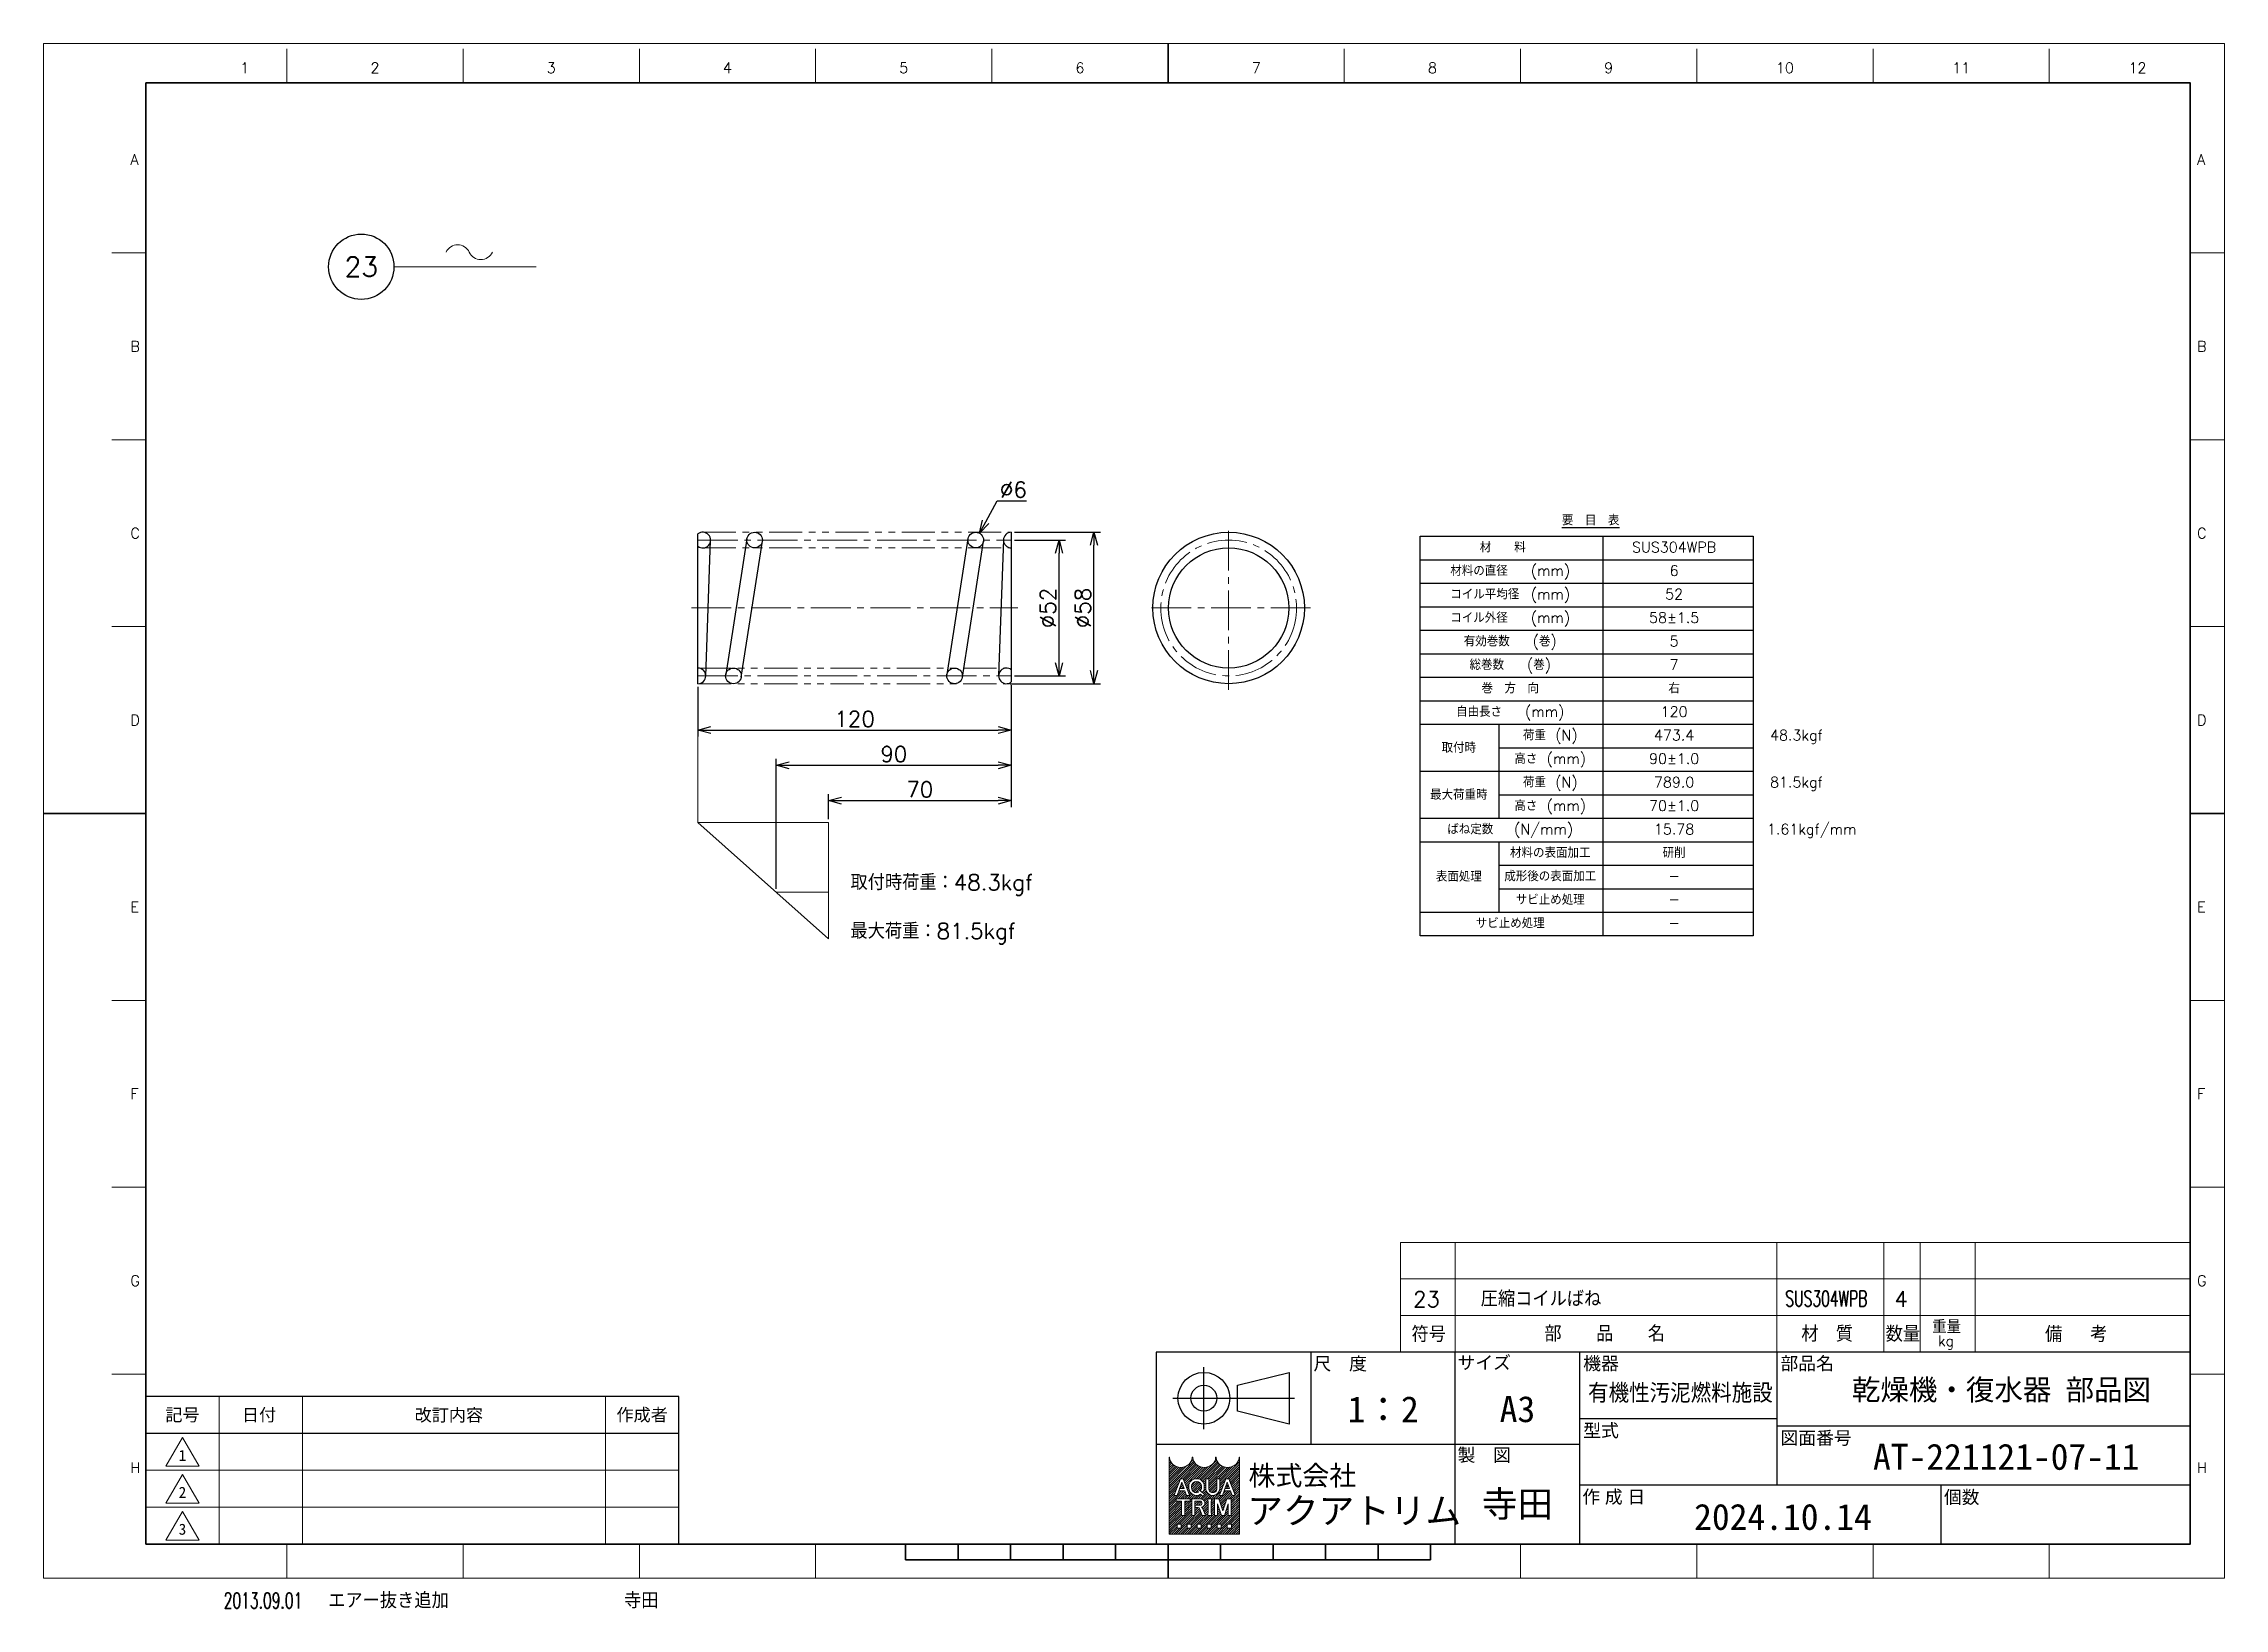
# Model space of a CAD drawing. Header units: millimetres. Extents: x 0 to 835, y -12 to 588.
import ezdxf
from ezdxf.entities.mleader import LeaderData, LeaderLine
from ezdxf.enums import TextEntityAlignment as Align
from ezdxf.math import Vec2, Vec3

# ---------------------------------------------------------------- set-up
doc = ezdxf.new("R2010")
doc.units = ezdxf.units.MM
doc.header["$LTSCALE"] = 0.8
doc.header["$PDMODE"] = 99
doc.header["$PDSIZE"] = 1
doc.linetypes.add('CENTER2', pattern=[28.574999999999996, 19.05, -3.174999999999999, 3.174999999999999, -3.174999999999999])
doc.linetypes.add('PHANTOM2', pattern=[31.749999999999986, 15.875, -3.174999999999999, 3.174999999999999, -3.174999999999999, 3.174999999999999, -3.174999999999999])
for name, color, linetype, lineweight in [('05_CENTER', 4, 'CENTER2', 13), ('06_PHANTOM', 2, 'PHANTOM2', 13), ('08_DIM', 3, 'Continuous', 13), ('90_FRAME', 5, 'Continuous', 35)]:
    doc.layers.add(name, color=color, linetype=linetype, lineweight=lineweight)
doc.layers.add('91_BLANK', color=5, linetype='Continuous', lineweight=0, plot=False)
doc.styles.add('KSS_TXT', font='txt.shx', dxfattribs={"bigfont": 'extfont2.shx'})
doc.styles.add('MS_G', font='MS Gothic.ttf')
doc.styles.get("Standard").update_dxf_attribs({"font": 'txt.shx', "bigfont": 'extfont2.shx'})
doc.styles.add('表題用', font='MS PGothic.ttf')
doc.dimstyles.new('KSS_DIM', dxfattribs={"dimscale": 2, "dimtxt": 3, "dimasz": 2.5, "dimexe": 1.25, "dimexo": 0.625, "dimtad": 1, "dimdsep": 46, "dimtxsty": 'KSS_TXT', "dimblk": 'OPEN30', "dimcen": 0, "dimazin": 2, "dimtfac": 0.75, "dimtmove": 0, "dimatfit": 3, "dimldrblk": 'OPEN30', "dimfxl": 1.25, "dimtolj": 1, "dimarcsym": 0})
doc.dimstyles.new('KSS_DIM$3', dxfattribs={"dimscale": 2, "dimtxt": 3, "dimasz": 2.5, "dimexe": 1.25, "dimexo": 0.625, "dimtad": 1, "dimtih": 1, "dimtoh": 1, "dimdsep": 46, "dimtxsty": 'KSS_TXT', "dimblk": 'OPEN30', "dimcen": 0, "dimazin": 2, "dimtfac": 0.75, "dimtofl": 0, "dimtmove": 0, "dimatfit": 3, "dimldrblk": 'OPEN30', "dimfxl": 1.25, "dimtolj": 1, "dimarcsym": 0})

msp = doc.modelspace()

# ---------------------------------------------------------------- texts
at = {"color": 0, "style": 'KSS_TXT'}
for s, p in [('%%u要\u3000目\u3000表', (592.3540179048273, 403.1812197528958)), ('材\u3000\u3000料', (558.6821967317724, 392.8380339838075)), ('SUS304WPB', (624.3032908651062, 392.8380339838075)), ('材料の直径\u3000\u3000(mm)', (561.5576498151772, 383.8380339838075)), ('6', (624.3032908651062, 383.8380339838075)), ('コイル平均径\u3000(mm)', (561.5576498151772, 374.8380339838075)), ('52', (624.3032908651062, 374.8380339838075)), ('コイル外径\u3000\u3000(mm)', (561.5576498151772, 365.8380339838075)), ('58±1.5', (624.3032908651062, 365.8380339838075)), ('有効巻数\u3000\u3000(巻)', (561.5576498151772, 356.8380339838075)), ('5', (624.3032908651062, 356.8380339838075)), ('総巻数\u3000\u3000(巻)', (561.5576498151772, 347.8380339838075)), ('7', (624.3032908651062, 347.8380339838075)), ('巻\u3000方\u3000向', (561.5576498151772, 338.8380339838075)), ('右', (624.3032908651062, 338.8380339838075)), ('自由長さ\u3000\u3000(mm)', (561.5576498151772, 329.8380339838075)), ('120', (624.3032908651062, 329.8380339838075)), ('取付時', (541.8680626955851, 316.0537242834578)), ('荷重 (N)', (576.8751798678226, 320.8380339838075)), ('473.4', (624.3032908651062, 320.8380339838075)), ('48.3kgf', (671.1506428641572, 320.8380339838075)), ('高さ (mm)', (576.8751798678226, 311.8380339838075)), ('90±1.0', (624.3032908651062, 311.8380339838075)), ('最大荷重時', (541.8680626955851, 298.0537242834578)), ('荷重 (N)', (576.8751798678226, 302.8380339838075)), ('789.0', (624.3032908651062, 302.8380339838075)), ('81.5kgf', (671.1506428641572, 302.8380339838075)), ('高さ (mm)', (576.8751798678226, 293.8380339838074)), ('70±1.0', (624.3032908651062, 293.8380339838074)), ('ばね定数 \u3000(N/mm)', (561.5576498151772, 284.8380339838075)), ('15.78', (624.3032908651062, 284.8380339838075)), ('1.61kgf/mm', (677.0056084161137, 284.8380339838075)), ('材料の表面加工', (576.8751798678226, 275.8380339838075)), ('研削', (624.3032908651062, 275.8380339838075)), ('表面処理', (541.8680626955851, 266.7091474509687)), ('成形後の表面加工', (576.8751798678226, 266.8380339838074)), ('－', (624.3032908651062, 266.5372244189382)), ('サビ止め処理', (576.8751798678226, 257.8380339838075)), ('－', (624.3032908651062, 257.5372244189382)), ('サビ止め処理', (561.5576498151772, 248.8380339838075)), ('－', (624.3032908651062, 248.5372244189382))]:
    msp.add_text(s, height=4, dxfattribs=at).set_placement(p, align=Align.CENTER)
at = {"layer": '08_DIM', "style": 'KSS_TXT'}
for s, p in [('取付時荷重：48.3kgf', (308.9212709873728, 263.4600868920081)), ('最大荷重：81.5kgf', (308.9212709873728, 244.8120157925126))]:
    msp.add_text(s, height=6, dxfattribs=at).set_placement(p)
at = {"layer": '90_FRAME', "color": 0, "lineweight": 13, "style": 'KSS_TXT'}
for s, p in [('1', (77.00299594207429, 575.2179924612188)), ('2', (126.8739990127601, 575.2179924612188)), ('3', (194.3562579334878, 575.2179924612188)), ('4', (261.8385168542129, 575.2179924612188)), ('5', (329.3207757749432, 575.2179924612188)), ('6', (396.8030346956683, 575.2179924612188)), ('7', (464.285293616396, 575.2179924612188)), ('8', (531.7675525371235, 575.2179924612188)), ('9', (599.2498114578513, 575.2179924612188)), ('10', (666.7320703785791, 575.2179924612188)), ('11', (734.2143292993043, 575.2179924612188)), ('12', (801.6965882200318, 575.2179924612188))]:
    msp.add_text(s, height=4.032799999999999, dxfattribs=at).set_placement(p, align=Align.BOTTOM_CENTER)
for s, p in [('A', (33.22759052088509, 543.3403442125816)), ('A', (824.5217821243331, 543.3403442125816)), ('B', (33.22759052088509, 471.760948143096)), ('B', (824.5217821243331, 471.760948143096)), ('C', (33.22759052088509, 400.1815520736105)), ('C', (824.5217821243331, 400.1815520736105)), ('D', (33.22759052088509, 328.6021560041249)), ('D', (824.5217821243331, 328.6021560041249)), ('E', (33.22759052088509, 257.0227599346393)), ('E', (824.5217821243331, 257.0227599346393)), ('F', (33.22759052088509, 185.4433638651537)), ('F', (824.5217821243331, 185.4433638651537)), ('G', (33.22759052088509, 113.8639677956682)), ('G', (824.5217821243331, 113.8639677956682)), ('H', (33.22759052088509, 42.28457172618261)), ('H', (824.5217821243331, 42.28457172618261))]:
    msp.add_text(s, height=4.032799999999999, dxfattribs=at).set_placement(p, align=Align.MIDDLE_LEFT)
at = {"layer": '90_FRAME', "color": 3, "lineweight": 13}
for s, p in [('23', (529.4658838299592, 106.7973975115223)), ('4', (711.2786383741811, 106.897996030908))]:
    msp.add_text(s, height=6, dxfattribs=at).set_placement(p, align=Align.MIDDLE_CENTER)
for s, height, p in [('圧縮コイルばね', 6, (550.234799726989, 103.9517438775423)), ('符号', 6, (523.7570245300835, 90.36559032324035)), ('部\u3000\u3000品\u3000\u3000名', 6, (574.621452729562, 90.58336807379706)), ('材\u3000質', 6, (672.998850574389, 90.51128269852805)), ('数量', 6, (705.2854884258144, 90.46618884263764)), ('重量', 5, (723.1235831395647, 93.7383785172747)), ('kg', 4, (725.3335126704231, 88.84602942270024)), ('備  考', 6, (766.3110685907108, 90.36559032324035)), ('エアー抜き追加', 6, (108.939885229686, -11.6105065002327)), ('寺田', 6, (222.213055531404, -11.6105065002327))]:
    msp.add_text(s, height=height, dxfattribs=at).set_placement(p)
at = {"layer": '90_FRAME', "color": 3, "lineweight": 13, "width": 0.65}
for s, p in [('SUS304WPB', (666.8847252373203, 104.0313286364319)), ('2013.09.01', (68.95651053666433, -11.6105065002327))]:
    msp.add_text(s, height=6, dxfattribs=at).set_placement(p)
at = {"layer": '90_FRAME', "color": 0, "style": '表題用'}
for s, p in [('尺\u3000度', (486.2209272008076, 82.1242033824764)), ('サイズ', (541.3780700577262, 82.49711104729057)), ('機器', (589.4973335122995, 82.20682690173807)), ('部品名', (665.0211346609394, 82.20682690173807)), ('型式', (589.4973335122995, 56.49968404469828)), ('製\u3000図', (541.3781005305646, 47.13996819029117)), ('図面番号', (665.0211346609376, 53.67111261613709)), ('作 成 日', (589.1522590877811, 31.10244101203526)), ('個数', (727.5970476375659, 30.96415914240598))]:
    msp.add_text(s, height=5, dxfattribs=at).set_placement(p, align=Align.MIDDLE_LEFT)
at = {"layer": '90_FRAME', "color": 0, "style": 'MS_G', "width": 0.9}
msp.add_text('有機性汚泥燃料施設', height=6.4, dxfattribs=at).set_placement((626.7026018421661, 67.84396512518961), align=Align.CENTER)
at = {"layer": '90_FRAME', "color": 0, "style": 'MS_G'}
msp.add_text('乾燥機・復水器 部品図', height=8, dxfattribs=at).set_placement((749.6547922862478, 68.13102028411825), align=Align.CENTER)
at = {"layer": '90_FRAME', "color": 0}
for s, height, style, p in [('A3', 10, 'MS_G', (564.3096041444587, 64.6312186483191)), ('改訂内容', 4.799999999999999, '表題用', (155.1644384525614, 62.5097900768996))]:
    msp.add_text(s, height=height, dxfattribs=dict(at, style=style)).set_placement(p, align=Align.MIDDLE)
at = {"layer": '90_FRAME', "color": 0, "style": '表題用'}
for s, p in [('記号', (53.1644384534539, 62.5097900768996)), ('日付', (82.477485895896, 62.5097900768996)), ('作成者', (229.1644384525615, 62.5097900768996))]:
    msp.add_text(s, height=4.799999999999999, dxfattribs=at).set_placement(p, align=Align.MIDDLE_CENTER)
at = {"layer": '90_FRAME', "color": 0, "style": 'MS_G'}
for s, p in [('AT-221121-07-11', (700.4515835511361, 41.45902527893932)), ('2024.10.14', (631.9738094299987, 18.44151388765365))]:
    msp.add_text(s, height=10, dxfattribs=at).set_placement(p)
at = {"layer": '90_FRAME', "color": 0, "lineweight": 13, "style": 'MS_G'}
for s, p in [('1', (53.1644384534539, 46.95264721981942)), ('2', (53.1644384534539, 32.80979007701893)), ('3', (53.1644384534539, 18.66693293421844))]:
    msp.add_text(s, height=4.24285714284, dxfattribs=at).set_placement(p, align=Align.MIDDLE)
at = {"layer": '90_FRAME', "color": 4, "style": 'MS_G'}
msp.add_text('株式会社', height=7.56077142854088, dxfattribs=at).set_placement((481.9573294585461, 39.25809510424043), align=Align.MIDDLE_CENTER)
msp.add_text('アクアトリム', height=10, dxfattribs=at).set_placement((460.9144162767738, 20.79210105441487))
at = {"layer": '90_FRAME', "color": 0, "style": 'MS_G'}
for tag, p in [('1：2', (512.90246128754, 64.6312186483191)), ('寺田', (564.3096041444587, 28.56693293417894))]:
    msp.add_attdef(tag, text='', height=10, dxfattribs=at).set_placement(p, align=Align.MIDDLE)

# ---------------------------------------------------------------- blocks, each defined once
blk = doc.blocks.new('AM_BALLOON1')
at = {"transparency": 16777216}
blk.add_circle((0, 0), 5, dxfattribs=at)
blk.add_attdef('B_NUMBER', text='', height=3, dxfattribs=at).set_placement((0, 0), align=Align.MIDDLE_CENTER)
blk = doc.blocks.new('_OPEN')
at = {"color": 0, "linetype": 'ByBlock'}
for p, q in [((-1, 0.1666666666666666), (0, 0)), ((0, 0), (-1, -0.1666666666666666)), ((0, 0), (-1, 0))]:
    blk.add_line(p, q, dxfattribs=at)
blk = doc.blocks.new('p1ba05')
for centre, start, end in [((-2.953558874599082, 0.2854771617432377), 24.22763733453314, 155.5757785718213), ((0, 1.620669598395743), 204.2276373345332, 335.5757785718214)]:
    blk.add_arc(centre, 1.620669598395853, start, end)
blk = doc.blocks.new('_Open30')
at = {"color": 0, "linetype": 'ByBlock', "lineweight": -2}
for p, q in [((-1, 0.26794919), (0, 0)), ((0, 0), (-1, -0.26794919)), ((0, 0), (-1, 0))]:
    blk.add_line(p, q, dxfattribs=at)
blk = doc.blocks.new('*D142')
at = {"layer": '08_DIM', "color": 0, "lineweight": -2, "transparency": 16777216}
for p, q in [((250.5184466562009, 341.2860947677379), (250.5184466562009, 322.289705720567)), ((370.5185724003773, 341.9433850841611), (370.5185724003773, 322.289705720567)), ((255.5184466562009, 324.789705720567), (365.5185724003772, 324.789705720567))]:
    blk.add_line(p, q, dxfattribs=at)
at = {"layer": 'Defpoints', "color": 0, "transparency": 16777216}
for p in [(250.5184466562009, 342.5360947677378), (370.5185724003773, 343.1933850841612), (370.5185724003773, 324.789705720567)]:
    blk.add_point(p, dxfattribs=at)
at = {"layer": '08_DIM', "color": 0, "lineweight": -2, "transparency": 16777216, "xscale": 5, "yscale": 5, "zscale": 5, "rotation": 180}
blk.add_blockref('_Open30', (250.5184466562009, 324.789705720567), dxfattribs=at)
at = {"layer": '08_DIM', "color": 0, "lineweight": -2, "transparency": 16777216, "xscale": 5, "yscale": 5, "zscale": 5}
blk.add_blockref('_Open30', (370.5185724003773, 324.789705720567), dxfattribs=at)
at = {"layer": '08_DIM', "color": 0, "transparency": 16777216, "insert": (310.5185095282891, 329.039705720567), "char_height": 6, "attachment_point": 5, "style": 'KSS_TXT'}
blk.add_mtext('\\A1;120', dxfattribs=at)
blk = doc.blocks.new('*D143')
at = {"layer": '08_DIM', "color": 0, "lineweight": -2, "transparency": 16777216}
for p, q in [((370.5185724003773, 341.9433850841611), (370.5185724003773, 308.8116243849091)), ((280.5185932471527, 263.9141446377495), (280.5185932471527, 313.8116243849091)), ((285.5185932471527, 311.3116243849091), (365.5185724003772, 311.3116243849091))]:
    blk.add_line(p, q, dxfattribs=at)
at = {"layer": 'Defpoints', "color": 0, "transparency": 16777216}
for p in [(370.5185724003773, 343.1933850841612), (370.5185724003773, 311.3116243849091), (280.5185932471527, 262.6641446377495)]:
    blk.add_point(p, dxfattribs=at)
at = {"layer": '08_DIM', "color": 0, "lineweight": -2, "transparency": 16777216, "xscale": 5, "yscale": 5, "zscale": 5, "rotation": 180}
blk.add_blockref('_Open30', (280.5185932471527, 311.3116243849091), dxfattribs=at)
at = {"layer": '08_DIM', "color": 0, "lineweight": -2, "transparency": 16777216, "xscale": 5, "yscale": 5, "zscale": 5}
blk.add_blockref('_Open30', (370.5185724003773, 311.3116243849091), dxfattribs=at)
at = {"layer": '08_DIM', "color": 0, "transparency": 16777216, "insert": (325.518582823765, 315.5616243849091), "char_height": 6, "attachment_point": 5, "style": 'KSS_TXT'}
blk.add_mtext('\\A1;90', dxfattribs=at)
blk = doc.blocks.new('*D144')
at = {"layer": '08_DIM', "color": 0, "lineweight": -2, "transparency": 16777216}
for p, q in [((370.5185724003773, 341.9433850841611), (370.5185724003773, 295.2811030724962)), ((300.5185724003809, 290.6468087636193), (300.5185724003809, 300.2811030724962)), ((305.5185724003809, 297.7811030724962), (365.5185724003772, 297.7811030724962))]:
    blk.add_line(p, q, dxfattribs=at)
at = {"layer": 'Defpoints', "color": 0, "transparency": 16777216}
for p in [(370.5185724003773, 343.1933850841612), (370.5185724003773, 297.7811030724962), (300.5185724003809, 289.3968087636194)]:
    blk.add_point(p, dxfattribs=at)
at = {"layer": '08_DIM', "color": 0, "lineweight": -2, "transparency": 16777216, "xscale": 5, "yscale": 5, "zscale": 5, "rotation": 180}
blk.add_blockref('_Open30', (300.5185724003809, 297.7811030724962), dxfattribs=at)
at = {"layer": '08_DIM', "color": 0, "lineweight": -2, "transparency": 16777216, "xscale": 5, "yscale": 5, "zscale": 5}
blk.add_blockref('_Open30', (370.5185724003773, 297.7811030724962), dxfattribs=at)
at = {"layer": '08_DIM', "color": 0, "transparency": 16777216, "insert": (335.5185724003791, 302.0311030724962), "char_height": 6, "attachment_point": 5, "style": 'KSS_TXT'}
blk.add_mtext('\\A1;70', dxfattribs=at)
blk = doc.blocks.new('*D145')
at = {"layer": '08_DIM', "color": 0, "lineweight": -2, "transparency": 16777216}
for p, q in [((371.7684466561973, 397.53609476235), (391.3090176793339, 397.5360947623499)), ((388.8090176793339, 350.5360947623499), (388.8090176793339, 392.53609476235)), ((371.7684466561973, 345.53609476235), (391.3090176793339, 345.5360947623499))]:
    blk.add_line(p, q, dxfattribs=at)
at = {"layer": 'Defpoints', "color": 0, "transparency": 16777216}
for p in [(370.5184466561973, 397.53609476235), (388.8090176793339, 397.5360947623499), (370.5184466561973, 345.53609476235)]:
    blk.add_point(p, dxfattribs=at)
at = {"layer": '08_DIM', "color": 0, "lineweight": -2, "transparency": 16777216, "xscale": 5, "yscale": 5, "zscale": 5}
for p, rotation in [((388.8090176793339, 397.5360947623499), 90), ((388.8090176793339, 345.5360947623499), 270)]:
    blk.add_blockref('_Open30', p, dxfattribs=dict(at, rotation=rotation))
at = {"layer": '08_DIM', "color": 0, "transparency": 16777216, "insert": (384.5590176793338, 371.53609476235), "char_height": 6, "attachment_point": 5, "rotation": 90, "style": 'KSS_TXT'}
blk.add_mtext('\\A1;%%C52', dxfattribs=at)
blk = doc.blocks.new('*D146')
at = {"layer": '08_DIM', "color": 0, "lineweight": -2, "transparency": 16777216}
for p, q in [((371.7682074641554, 400.53609476235), (404.6718472541734, 400.5360947623499)), ((402.1718472541733, 347.5360947623499), (402.1718472541733, 395.5360947623499)), ((369.8983958602062, 342.53609476235), (404.6718472541733, 342.5360947623499))]:
    blk.add_line(p, q, dxfattribs=at)
at = {"layer": 'Defpoints', "color": 0, "transparency": 16777216}
for p in [(370.5182074641554, 400.53609476235), (402.1718472541733, 400.5360947623499), (368.6483958602062, 342.53609476235)]:
    blk.add_point(p, dxfattribs=at)
at = {"layer": '08_DIM', "color": 0, "lineweight": -2, "transparency": 16777216, "xscale": 5, "yscale": 5, "zscale": 5}
for p, rotation in [((402.1718472541733, 400.5360947623499), 90), ((402.1718472541733, 342.5360947623499), 270)]:
    blk.add_blockref('_Open30', p, dxfattribs=dict(at, rotation=rotation))
at = {"layer": '08_DIM', "color": 0, "transparency": 16777216, "insert": (397.9218472541733, 371.53609476235), "char_height": 6, "attachment_point": 5, "rotation": 90, "style": 'KSS_TXT'}
blk.add_mtext('\\A1;%%C58', dxfattribs=at)
blk = doc.blocks.new('*D147')
at = {"layer": '08_DIM', "color": 0, "lineweight": -2, "transparency": 16777216}
for p, q in [((360.7086742300294, 404.5695841870561), (365.0548431283381, 412.589027682561)), ((365.0548431283381, 412.589027682561), (376.3048431283381, 412.589027682561))]:
    blk.add_line(p, q, dxfattribs=at)
at = {"layer": 'Defpoints', "color": 0, "transparency": 16777216}
for p in [(355.4674118152691, 394.8985362448929), (358.3262822233202, 400.1736533042547)]:
    blk.add_point(p, dxfattribs=at)
at = {"layer": '08_DIM', "color": 0, "lineweight": -2, "transparency": 16777216, "xscale": 5, "yscale": 5, "zscale": 5, "rotation": 241.544347690172}
blk.add_blockref('_Open30', (358.3262822233202, 400.1736533042547), dxfattribs=at)
at = {"layer": '08_DIM', "color": 0, "transparency": 16777216, "insert": (371.3048431283382, 416.8390276825609), "char_height": 6, "attachment_point": 5, "style": 'KSS_TXT'}
blk.add_mtext('\\A1;%%C6', dxfattribs=at)

# ---------------------------------------------------------------- dimensions: what is measured, and where the dimension line sits
at = {"layer": '08_DIM'}
dim = msp.add_diameter_dim_2p(p1=(355.4674118152691, 394.8985362448929), p2=(358.3262822233202, 400.1736533042547), dimstyle='KSS_DIM$3', override={"dimpost": '%%C<>', "dimtix": 1, "dimatfit": 2, "dimarcsym": 1}, dxfattribs=at)
dim.commit()
dim.dimension.update_dxf_attribs({"geometry": '*D147', "text_midpoint": (371.3048431283382, 412.5890276825609), "dimtype": 163})
for base, p1, p2, picture, middle in [((402.1718472541733, 400.5360947623499), (368.6483958602062, 342.53609476235), (370.5182074641554, 400.53609476235), '*D146', (397.9218472541733, 371.53609476235)), ((388.8090176793339, 397.5360947623499), (370.5184466561973, 345.53609476235), (370.5184466561973, 397.53609476235), '*D145', (384.5590176793338, 371.53609476235))]:
    dim = msp.add_linear_dim(base=base, p1=p1, p2=p2, angle=90, text='%%C<>', dimstyle='KSS_DIM', override={"dimarcsym": 1}, dxfattribs=at)
    dim.commit()
    dim.dimension.update_dxf_attribs({"geometry": picture, "text_midpoint": middle})
for base, p1, picture, middle in [((370.5185724003773, 324.789705720567), (250.5184466562009, 342.5360947677378), '*D142', (310.5185095282891, 329.039705720567)), ((370.5185724003773, 311.3116243849091), (280.5185932471527, 262.6641446377495), '*D143', (325.518582823765, 315.5616243849091)), ((370.5185724003773, 297.7811030724962), (300.5185724003809, 289.3968087636194), '*D144', (335.5185724003791, 302.0311030724962))]:
    dim = msp.add_linear_dim(base=base, p1=p1, p2=(370.5185724003773, 343.1933850841612), dimstyle='KSS_DIM', override={"dimarcsym": 1}, dxfattribs=at)
    dim.commit()
    dim.dimension.update_dxf_attribs({"geometry": picture, "text_midpoint": middle})

# ---------------------------------------------------------------- hatches: boundary and pattern name
at = {"layer": '90_FRAME', "lineweight": 5}
h = msp.add_hatch(dxfattribs=at)
h.set_pattern_fill('_USER', color=4, scale=0.6, angle=45, pattern_type=0)
h.set_pattern_definition([(45, (-808.5539713822795, -12.79816484489149), (-0.4242640687119285, 0.4242640687119285), [])])
edge = h.paths.add_edge_path()
edge.add_arc((457.8380331854423, 46.22398644916202), 0.1280794679994826, 90, 180)
edge.add_ellipse((453.3552518054603, 46.22398644916202), major_axis=(-4.354701911982408, 0), ratio=0.8823529411764706, start_angle=360, end_angle=540, ccw=False)
edge.add_arc((448.8724704254782, 46.22398644916202), 0.1280794679994826, 3.187317984128254, 180.000000000026)
edge.add_ellipse((444.3896890454961, 46.22398644916202), major_axis=(-4.354701911982408, 0), ratio=0.8823529411764706, start_angle=360, end_angle=540, ccw=False)
edge.add_arc((439.9069076655141, 46.22398644916202), 0.1280794679994826, 3.187317984128254, 180)
edge.add_ellipse((435.4241262855321, 46.22398644916202), major_axis=(-4.354701911982408, 0), ratio=0.8823529411764706, start_angle=360, end_angle=540, ccw=False)
edge.add_arc((430.94134490555, 46.22398644916202), 0.1280794679994826, 3.187317984128254, 90)
edge.add_line((430.94134490555, 46.35206591716261), (430.94134490555, 16.76570880928184))
edge.add_line((430.94134490555, 16.76570880928094), (457.8380331854414, 16.76570880928094))
edge.add_line((457.8380331854423, 16.76570880928094), (457.8380331854423, 46.35206591716078))
h.paths.add_polyline_path([(435.2784667892429, 38.05069494241607), (436.3404004758795, 38.05069494241607), (438.755261396549, 31.67746061476092), (438.755261396549, 31.64672154244172), (437.605592859003, 31.64672154244172), (437.0044116173922, 33.33503375214687), (434.6400715413292, 33.33503375214687), (434.9866852754312, 34.30843770894254), (436.6577978832919, 34.30843770894254), (435.8094336325612, 36.69092010136038), (434.0132744061211, 31.64672154244172), (432.8636058685733, 31.64672154244172), (432.8636058685733, 31.67746061476092)], flags=16)
edge = h.paths.add_edge_path(flags=16)
edge.add_ellipse((441.427946647771, 35.232946646427), major_axis=(-2.945827763988099, 0), ratio=0.9565217391304345, start_angle=180, end_angle=360, ccw=False)
edge.add_line((444.3737744117588, 35.232946646427), (444.3737744117588, 34.46446983842989))
edge.add_ellipse((441.427946647771, 34.46446983842989), major_axis=(-2.945827763988099, 0), ratio=0.9565217391304345, start_angle=143.332649630321, end_angle=180, ccw=False)
edge.add_line((443.7526184224516, 32.73377270960364), (442.9272559327691, 33.41388061136596))
edge.add_ellipse((441.427946647771, 34.5398293422376), major_axis=(1.87839559379198, 0), ratio=0.9950358206786509, start_angle=-36.90575420383822, end_angle=0)
edge.add_line((443.3063398835165, 34.53975678361522), (443.3063398835165, 35.15758714261929))
edge.add_ellipse((441.427946647771, 35.15758714261929), major_axis=(1.878393235745405, 0), ratio=0.9947182625257321, start_angle=360, end_angle=540)
edge.add_line((439.5495534120255, 35.15758714261929), (439.5495534120255, 34.53976347155359))
edge.add_ellipse((441.427946647771, 34.5398293422376), major_axis=(1.87839559379198, 0), ratio=0.9950358206786509, start_angle=-180, end_angle=-65.65102224368972)
edge.add_line((442.1992015251253, 32.8355749552492), (441.6762242729628, 33.3445570490193))
edge.add_line((441.6762242729618, 33.34455704901839), (442.2435468682688, 33.94697463426738))
edge.add_line((442.2435468682688, 33.94697463426829), (444.6156588362109, 31.99232790216129))
edge.add_line((444.61565883621, 31.99232790216039), (443.8743958027243, 31.20520979623407))
edge.add_line((443.8743958027262, 31.20520979623498), (442.983920132443, 32.0718558486914))
edge.add_ellipse((441.427946647771, 34.46446983842989), major_axis=(-2.945827763988099, 0), ratio=0.9565217391304345, start_angle=0, end_angle=123.03690204376659, ccw=False)
edge.add_line((438.4821188837832, 34.46446983842989), (438.4821188837832, 35.232946646427))
h.paths.add_polyline_path([(438.94574378998, 30.36592686244686), (438.94574378998, 29.46937058645008), (437.0245517699877, 29.46937058645008, 0.4142135623730951), (436.8964723019871, 29.34129111845042), (436.8964723019871, 23.96195346247251), (435.7437570899929, 23.96195346247251), (435.7437570899929, 29.34129111845042, 0.4142135623730951), (435.6156776219941, 29.46937058645008), (433.6944856020018, 29.46937058645008), (433.6944856020018, 30.36592686244686)], flags=16)
edge = h.paths.add_edge_path(flags=16)
edge.add_line((439.675775947795, 30.36592686244686), (442.6216037117828, 30.36592686244686))
edge.add_ellipse((442.621603711781, 28.68130794059644), major_axis=(-2.067472937939515, 4e-16), ratio=0.8148203011203055, start_angle=115.67070175402901, end_angle=270, ccw=False)
edge.add_arc((442.938656029677, 26.39828014147671), 0.8374090168554461, 22.272952259934925, 58.5531130129101, ccw=False)
edge.add_line((443.7135849096393, 26.71567436402884), (444.8171561177196, 24.01318524967237))
edge.add_line((444.8171561177205, 24.01318524967237), (444.8171561177205, 23.96195346247251))
edge.add_line((444.8171561177205, 23.96195346247251), (443.5747852781259, 23.96195346247251))
edge.add_line((443.5747852781259, 23.96195346247251), (442.5998526594612, 26.67569420010833))
edge.add_arc((442.1245999990569, 26.48437114674917), 0.5123178719979352, 21.92829786654814, 90)
edge.add_line((442.1245999990569, 26.99668901874602), (440.8669150001887, 26.99668901874602))
edge.add_line((440.8669150001879, 26.99668901874602), (440.8669150001879, 27.8932452947428))
edge.add_line((440.8669150001879, 27.8932452947428), (442.7752990733798, 27.8932452947428))
edge.add_arc((442.7478198461012, 28.68130794059644), 0.788541591624461, 271.9970571044072, 448.0029428955928)
edge.add_line((442.7752990733824, 29.46937058645008), (440.8284911597902, 29.46937058645008))
edge.add_line((440.8284911597893, 29.46937058645008), (440.8284911597893, 23.96195346247251))
edge.add_line((440.8284911597893, 23.96195346247251), (439.6757759477941, 23.96195346247251))
edge.add_line((439.675775947795, 23.96195346247251), (439.675775947795, 30.36592686244686))
h.paths.add_polyline_path([(444.9658350815461, 38.05069494241607), (446.1185502935422, 38.05069494241607), (446.1185502935422, 34.46446983842989, 0.175030561155744), (446.6270601120231, 32.99670050814794, 0.2571496110314638), (448.6839477070498, 32.99670050814794, 0.1750305611562702), (449.1924575255288, 34.46446983843444), (449.1924575255288, 38.05069494241607), (450.3451727375249, 38.05069494241607), (450.3451727375249, 34.23277104724539, -0.3793912406243967), (447.8476231115346, 31.64672154244172), (447.4633847075347, 31.64672154244172, -0.3793912406243716), (444.9658350815461, 34.23277104724539)], flags=16)
h.paths.add_polyline_path([(445.7884440946563, 30.36592686244686), (447.1973182426518, 30.36592686244686), (447.1973182426518, 29.46937058645008, 0.4142135623730951), (447.069238774653, 29.34129111845042), (447.069238774653, 24.98658920646804, 0.4142135623730951), (447.1973182426518, 24.85850973846928), (447.1973182426518, 23.96195346247251), (445.7884440946563, 23.96195346247251), (445.7884440946563, 24.85850973846928, 0.4142135623730951), (445.9165235626569, 24.98658920646804), (445.9165235626569, 29.34129111845042, 0.4142135623730951), (445.7884440946563, 29.46937058645008)], flags=16)
h.paths.add_polyline_path([(448.3512815171252, 30.36592686244686), (450.0239467744959, 30.36592686244686), (451.5532682171124, 25.71482210601599), (453.0825896597288, 30.36592686244686), (454.7563163691338, 30.36592686244686), (454.7563163691338, 23.96195346247251), (453.6036011571395, 23.96195346247251), (453.6036011571395, 28.44473484245455), (452.1296258231104, 23.96195346247251), (450.9769106111161, 23.96195346247251), (449.5029352770853, 28.44473484245455), (449.5039967291213, 23.96195346247251), (448.3512815171252, 23.96195346247251)], flags=16)
h.paths.add_polyline_path([(452.6951365511122, 38.05069494241607), (453.7570702377488, 38.05069494241607), (456.1719311584183, 31.67746061476092), (456.1719311584183, 31.64672154244172), (455.0222626208705, 31.64672154244172), (454.4210813792615, 33.33503375214687), (452.0567413031986, 33.33503375214687), (452.4033550372987, 34.30843770894254), (454.0744676451613, 34.30843770894254), (453.2261033944305, 36.69092010136038), (451.4299441679886, 31.64672154244172), (450.2802756304409, 31.64672154244172), (450.2802756304409, 31.67746061476092)], flags=16)
h.paths.add_polyline_path([(434.0152521375385, 20.60809284926555), (435.5522057535308, 20.60809284926555), (435.5522057535308, 19.07113923327225), (434.0152521375385, 19.07113923327225)], flags=16)
h.paths.add_polyline_path([(437.857636177523, 20.60809284926555), (439.3945897935155, 20.60809284926555), (439.3945897935155, 19.07113923327225), (437.857636177523, 19.07113923327225)], flags=16)
h.paths.add_polyline_path([(441.7000202175077, 20.60809284926555), (443.2369738335, 20.60809284926555), (443.2369738335, 19.07113923327225), (441.7000202175077, 19.07113923327225)], flags=16)
h.paths.add_polyline_path([(445.5424042574922, 20.60809284926555), (447.0793578734847, 20.60809284926555), (447.0793578734847, 19.07113923327225), (445.5424042574922, 19.07113923327225)], flags=16)
h.paths.add_polyline_path([(449.3847882974769, 20.60809284926555), (450.9217419134692, 20.60809284926555), (450.9217419134692, 19.07113923327225), (449.3847882974769, 19.07113923327225)], flags=16)
h.paths.add_polyline_path([(453.2271723374615, 20.60809284926555), (454.7641259534539, 20.60809284926555), (454.7641259534539, 19.07113923327225), (453.2271723374615, 19.07113923327225)], flags=16)

# ---------------------------------------------------------------- linework, layer by layer
at = {"color": 0}
for p, q in [((250.5184466562009, 342.5360947677378), (250.5183209080083, 399.8788044500813)), ((253.5165007418204, 345.4280591214971), (255.390334042519, 397.4280615114309)), ((269.2678486276987, 397.9973958269853), (261.1757248953677, 345.9973958269853)), ((267.1043676828144, 345.0747936923523), (275.1964914151454, 397.0747936923523)), ((353.9325256255711, 397.9973958418901), (345.8404018932402, 345.9973958418901)), ((351.7690446806869, 345.0747937072571), (359.8611684130178, 397.0747937072571)), ((367.5203925665651, 397.6441304127453), (365.6465592658665, 345.6441280228115)), ((370.5184466521846, 400.5360947665045), (370.5185724003773, 343.1933850841612))]:
    msp.add_line(p, q, dxfattribs=at)
for p, q in [((597.0078514209513, 399.0217460067249), (597.0078514209513, 246.0217460067249)), ((527.0951534637047, 390.0217460067249), (654.5865275698802, 390.0217460067249)), ((527.0951534637047, 381.0217460067249), (654.5865275698802, 381.0217460067249)), ((527.0951534637047, 372.0217460067249), (654.5865275698802, 372.0217460067249)), ((527.0951534637047, 363.0217460067249), (654.5865275698802, 363.0217460067249)), ((527.0951534637047, 354.0217460067249), (654.5865275698802, 354.0217460067249)), ((527.0951534637047, 345.0217460067249), (654.5865275698802, 345.0217460067249)), ((527.0951534637047, 336.0217460067249), (654.5865275698802, 336.0217460067249)), ((527.0951534637047, 327.0217460067249), (654.5865275698802, 327.0217460067249)), ((557.2369379595425, 327.0217460067249), (557.2369379595425, 291.0217460067249)), ((557.2369379595425, 318.0217460067249), (654.5865275698802, 318.0217460067249)), ((527.0951534637047, 309.0217460067249), (654.5865275698802, 309.0217460067249)), ((557.2369379595425, 300.0217460067249), (654.5865275698802, 300.0217460067249)), ((527.0951534637047, 291.0217460067249), (654.5865275698802, 291.0217460067249)), ((527.0951534637047, 282.0217460067249), (654.5865275698802, 282.0217460067249)), ((557.2369379595425, 282.0217460067249), (557.2369379595425, 255.0217460067249)), ((557.2369379595425, 273.0217460067249), (654.5865275698802, 273.0217460067249)), ((557.2369379595425, 264.0217460067249), (654.5865275698802, 264.0217460067249)), ((527.0951534637047, 255.0217460067249), (654.5865275698802, 255.0217460067249))]:
    msp.add_line(p, q)
msp.add_lwpolyline([(527.0951534637047, 399.0217460067249), (654.5865275698802, 399.0217460067249), (654.5865275698802, 246.0217460067249), (527.0951534637047, 246.0217460067249)], close=True)
for centre, radius in [((272.232170021422, 397.5360947596688), 3), ((356.8968470192944, 397.5360947745736), 3), ((453.7416360852766, 371.5360947677305), 29), ((453.7416360852766, 371.5360947677305), 23), ((264.140046289091, 345.5360947596688), 3), ((348.8047232869635, 345.5360947745736), 3)]:
    msp.add_circle(centre, radius, dxfattribs=at)
for centre, radius, start, end in [((252.3922799568959, 397.5360971522911), 3.000000000004094, 231.3435269884595, 128.6567243021454), ((370.5184466521846, 397.5360947718852), 3, 90, 270), ((250.5184466562009, 345.5360947623573), 3, 270, 90), ((368.6446133514896, 345.5360923819513), 3.000000000004094, 51.34352698852, 308.6567243021455)]:
    msp.add_arc(centre, radius, start, end, dxfattribs=at)
at = {"layer": '05_CENTER'}
for p, q in [((453.7416360873721, 340.1641962585651), (453.7416360873721, 402.907993276896)), ((250.5184466561973, 397.53609476235), (370.5184466561973, 397.53609476235)), ((248.0600405991668, 371.5360947650421), (373.0036160820405, 371.5360947650421)), ((485.1135345944421, 371.5360947650421), (422.3697375761112, 371.5360947650421)), ((250.5184466561973, 345.53609476235), (370.5184466561973, 345.53609476235))]:
    msp.add_line(p, q, dxfattribs=at)
msp.add_circle((453.7416360852766, 371.5360947677305), 26, dxfattribs=at)
at = {"layer": '06_PHANTOM'}
for p, q in [((252.3922799569141, 400.53609476235), (370.5184466561973, 400.53609476235)), ((252.3922799569141, 394.53609476235), (370.5184466561973, 394.5360947677306)), ((250.5184466561973, 348.53609476235), (368.6446133554841, 348.53609476235)), ((250.5184466561973, 342.53609476235), (368.6483958602062, 342.53609476235))]:
    msp.add_line(p, q, dxfattribs=at)
at = {"layer": '08_DIM'}
for p, q in [((134.1508750541111, 502.2332938546822), (188.5600988356568, 502.2332938546822)), ((250.5184466562009, 322.289705720567), (250.5183837821046, 289.3968087636194)), ((250.5183837821046, 289.3968087636194), (300.5185724003809, 289.3968087636194)), ((300.5185724003809, 244.8425115638023), (250.5183837821046, 289.3968087636194)), ((300.5185724003809, 289.3968087636194), (300.5185724003809, 244.8425115638023)), ((280.5185932471527, 262.6641446377495), (300.5185724003809, 262.6641446377495))]:
    msp.add_line(p, q, dxfattribs=at)
at = {"layer": '90_FRAME', "color": 4, "lineweight": 13}
for p, q in [((93.13286955239496, 572.6151258616644), (93.13286955239496, 585.683342247323)), ((160.6151284731226, 572.6151258616644), (160.6151284731226, 585.683342247323)), ((228.0973873938503, 572.6151258616644), (228.0973873938503, 585.683342247323)), ((295.579646314578, 572.6151258616644), (295.579646314578, 585.683342247323)), ((363.0619052353058, 572.6151258616644), (363.0619052353058, 585.683342247323)), ((498.0264230767611, 572.6151258616644), (498.0264230767611, 585.683342247323)), ((565.5086819974862, 572.6151258616644), (565.5086819974862, 585.683342247323)), ((632.9909409182138, 572.6151258616644), (632.9909409182138, 585.683342247323)), ((700.4731998389416, 572.6151258616644), (700.4731998389416, 585.683342247323)), ((767.9554587596695, 572.6151258616644), (767.9554587596695, 585.683342247323)), ((39.16443845434634, 507.5506461778387), (26.09622206868775, 507.5506461778387)), ((834.9921062433816, 507.5506461778387), (821.9238898577204, 507.5506461778387)), ((39.16443845434634, 435.9712501083532), (26.09622206868775, 435.9712501083532)), ((834.9921062433816, 435.9712501083532), (821.9238898577204, 435.9712501083532)), ((39.16443845434634, 364.3918540388676), (26.09622206868775, 364.3918540388676)), ((834.9921062433816, 364.3918540388676), (821.9238898577204, 364.3918540388676)), ((39.16443845434634, 221.2330618998965), (26.09622206868775, 221.2330618998965)), ((834.9921062433816, 221.2330618998965), (821.9238898577204, 221.2330618998965)), ((39.16443845434634, 149.6536658304109), (26.09622206868775, 149.6536658304109)), ((834.9921062433816, 149.6536658304109), (821.9238898577204, 149.6536658304109)), ((519.481023787879, 128.5526449678442), (821.9238783046039, 128.5526449678442)), ((519.4810353409957, 128.5526449678442), (519.4810353409957, 86.55264721965968)), ((540.4810327159993, 128.5526449678442), (540.4810327159993, 86.55264721965968)), ((663.6619767215561, 128.5526449678442), (663.6619767215561, 86.55264721965968)), ((704.5502042005211, 128.5526449678442), (704.5502042005268, 86.55264721965968)), ((718.5502024505217, 128.5526449678442), (718.550202450528, 86.55264721965968)), ((739.5501998255247, 128.5526449678442), (739.5501998255247, 86.55264721965968)), ((519.481023787879, 114.5526457154114), (821.9238783046039, 114.5526457154114)), ((519.481023787879, 100.5526457154114), (821.9238783046039, 100.5526457154114)), ((39.16443845434634, 78.0742697609254), (26.09622206868775, 78.0742697609254)), ((834.9921062433816, 78.0742697609254), (821.9238898577204, 78.0742697609254)), ((93.13286955239496, -1.126752522e-07), (93.13286955239496, 13.00979007709968)), ((160.6151284731226, -1.126752522e-07), (160.6151284731226, 13.00979007709968)), ((228.0973873938503, -1.126752522e-07), (228.0973873938503, 13.00979007709968)), ((295.579646314578, -1.126752522e-07), (295.579646314578, 13.00979007709968)), ((565.5086819974862, -1.126752522e-07), (565.5086819974862, 13.00979007709968)), ((632.9909409182138, -1.126752522e-07), (632.9909409182138, 13.00979007709968)), ((700.4731998389416, -1.126752522e-07), (700.4731998389416, 13.00979007709968)), ((767.9554587596695, -1.126752522e-07), (767.9554587596695, 13.00979007709968))]:
    msp.add_line(p, q, dxfattribs=at)
at = {"layer": '90_FRAME'}
for p, q in [((430.5441641560333, 587.6997422500219), (430.5441641560334, 572.6151258616644)), ((-8.060645587e-07, 292.8124579693821), (39.16443845434634, 292.8124579693821)), ((834.9921062433816, 292.8124579693821), (821.9238898577204, 292.8124579693821)), ((330.0194227278673, 6.978305591408522), (330.0194227278673, 13.00979007709968)), ((350.124371013501, 6.978305591408522), (350.124371013501, 13.00979007709968)), ((370.2293192991348, 6.978305591408522), (370.2293192991348, 13.00979007709968)), ((390.3342675847659, 6.978305591408522), (390.3342675847659, 13.00979007709968)), ((410.4392158703996, 6.978305591408522), (410.4392158703996, 13.00979007709968)), ((430.5441641560334, -1.126752522e-07), (430.5441641560334, 13.00979007709968)), ((450.6491124416645, 6.978305591408522), (450.6491124416645, 13.00979007709968)), ((470.7540607272983, 6.978305591408522), (470.7540607272983, 13.00979007709968)), ((490.8590090129321, 6.978305591408522), (490.8590090129321, 13.00979007709968)), ((510.9639572985658, 6.978305591408522), (510.9639572985658, 13.00979007709968)), ((531.0689055841997, 6.978305591408522), (531.0689055841997, 13.00979007709968)), ((330.0194227278673, 6.978305591408522), (531.0689055841997, 6.978305591408522))]:
    msp.add_line(p, q, dxfattribs=at)
at = {"layer": '90_FRAME', "color": 0, "lineweight": 25}
for p, q in [((485.3238898590789, 51.19550436265845), (485.3238898590789, 86.55264721965968)), ((540.4810327159993, 13.00979007709966), (540.4810327159993, 86.55264721965968)), ((588.1381755729197, 13.00979007709966), (588.1381755729197, 86.55264721965968)), ((663.6619767215561, 86.55264721965968), (663.6619767215561, 35.63836150557918)), ((444.2388898592453, 56.99407579120808), (444.2388898592453, 80.75407579111189)), ((432.3588898592934, 68.87407579115816), (478.8888898591048, 68.87407579115816)), ((588.1381755729197, 61.09550436261989), (663.6619767215561, 61.09550436261989)), ((39.16443845434634, 55.43836150550117), (243.1644384525614, 55.43836150550117)), ((588.1381755729197, 51.19550436265845), (425.9238898593194, 51.19550436265845)), ((663.6619767215561, 58.2669329340587), (821.9238898577204, 58.2669329340587)), ((588.1381755729197, 35.63836150557918), (821.9238898577204, 35.63836150557918)), ((726.4096041437987, 35.63836150557918), (726.4096041437987, 13.00979007709966))]:
    msp.add_line(p, q, dxfattribs=at)
at = {"layer": '90_FRAME', "color": 0, "lineweight": 13}
for p, q in [((67.16443845256146, 13.00979007709975), (67.16443845256146, 69.58121864829803)), ((99.16443845256146, 13.00979007709969), (99.16443845256146, 69.58121864829803)), ((215.1644384525615, 13.00979007709969), (215.1644384525615, 69.58121864829803)), ((39.16443845434634, 41.29550436269704), (243.1644384525614, 41.29550436269704)), ((39.16443845434634, 27.15264721990019), (243.1644384525614, 27.15264721990019))]:
    msp.add_line(p, q, dxfattribs=at)
at = {"layer": '90_FRAME', "color": 4, "lineweight": 5}
for p, q in [((430.94134490555, 16.76570880928094), (430.94134490555, 46.35206591716261)), ((457.8380331854423, 46.35206591716261), (457.8380331854423, 16.76570880928094)), ((432.8636058685733, 31.67746061476092), (435.2784667892429, 38.05069494241607)), ((434.0132744061211, 31.64672154244172), (435.8094336325612, 36.69092010136038)), ((434.6400715413292, 33.33503375214687), (434.9866852754312, 34.30843770894254)), ((434.9866852754312, 34.30843770894254), (436.6577978832919, 34.30843770894254)), ((435.2784667892429, 38.05069494241607), (436.3404004758795, 38.05069494241607)), ((436.6577978832919, 34.30843770894254), (435.8094336325612, 36.69092010136038)), ((438.755261396549, 31.67746061476092), (436.3404004758795, 38.05069494241607)), ((438.4821188837832, 35.232946646427), (438.4821188837832, 34.46446983842989)), ((439.5495534120255, 35.15758714261929), (439.5495534120255, 34.54280569622179)), ((441.6762242729618, 33.34455704901839), (442.2435468682688, 33.94697463426829)), ((442.2435468682688, 33.94697463426829), (444.61565883621, 31.99232790216039)), ((442.9272559327691, 33.41388061136596), (443.7526184224516, 32.73377270960364)), ((443.3063398835165, 35.15758714261929), (443.3063398835165, 34.54280569622179)), ((444.3737744117588, 35.232946646427), (444.3737744117588, 34.46446983842989)), ((444.9658350815461, 34.23277104724539), (444.9658350815461, 38.05069494241607)), ((446.1185502935422, 38.05069494241607), (444.9658350815461, 38.05069494241607)), ((446.1185502935422, 34.46446983842989), (446.1185502935422, 38.05069494241607)), ((449.1924575255288, 34.46446983842989), (449.1924575255288, 38.05069494241607)), ((449.1924575255288, 38.05069494241607), (450.3451727375249, 38.05069494241607)), ((450.2802756304409, 31.67746061476092), (452.6951365511122, 38.05069494241607)), ((450.3451727375249, 34.23277104724539), (450.3451727375249, 38.05069494241607)), ((451.4299441679886, 31.64672154244172), (453.2261033944305, 36.69092010136038)), ((452.0567413031986, 33.33503375214687), (452.4033550372987, 34.30843770894254)), ((452.4033550372987, 34.30843770894254), (454.0744676451613, 34.30843770894254)), ((452.6951365511122, 38.05069494241607), (453.7570702377488, 38.05069494241607)), ((454.0744676451613, 34.30843770894254), (453.2261033944305, 36.69092010136038)), ((456.1719311584183, 31.67746061476092), (453.7570702377488, 38.05069494241607)), ((432.8636058685733, 31.64672154244172), (432.8636058685733, 31.67746061476092)), ((432.8636058685733, 31.67746061476092), (432.8636058685733, 31.67746061476092)), ((432.8636058685733, 31.64672154244172), (432.8636058685733, 31.67746061476092)), ((432.8636058685733, 31.64672154244172), (434.0132744061211, 31.64672154244172)), ((433.6944856020018, 30.36592686244686), (438.94574378998, 30.36592686244686)), ((433.6944856020018, 30.36592686244686), (433.6944856020018, 29.46937058645008)), ((433.6944856020018, 29.46937058645008), (435.6156776219941, 29.46937058645008)), ((434.6400715413292, 33.33503375214687), (437.0044116173922, 33.33503375214687)), ((435.7437570899929, 23.96195346247251), (435.7437570899929, 29.34129111845042)), ((436.8964723019871, 23.96195346247251), (436.8964723019871, 29.34129111845042)), ((437.605592859003, 31.64672154244172), (437.0044116173922, 33.33503375214687)), ((437.0245517699877, 29.46937058645008), (438.94574378998, 29.46937058645008)), ((438.755261396549, 31.64672154244172), (437.605592859003, 31.64672154244172)), ((438.755261396549, 31.64672154244172), (438.755261396549, 31.67746061476092)), ((438.94574378998, 30.36592686244686), (438.94574378998, 29.46937058645008)), ((439.675775947795, 30.36592686244686), (439.675775947795, 23.96195346247251)), ((439.675775947795, 30.36592686244686), (442.621603711781, 30.36592686244686)), ((440.8284911597893, 23.96195346247251), (440.8284911597893, 29.46937058645008)), ((440.8284911597893, 29.46937058645008), (442.7752990733824, 29.46937058645008)), ((440.8669150001879, 26.99668901874602), (440.8669150001879, 27.8932452947428)), ((440.8669150001879, 27.8932452947428), (442.7752990733824, 27.8932452947428)), ((440.8669150001879, 26.99668901874602), (442.1245999990569, 26.99668901874602)), ((441.6762242729618, 33.34455704901839), (442.1992015251253, 32.8355749552492)), ((442.5998526594612, 26.67569420010833), (443.5747852781259, 23.96195346247251)), ((442.983920132443, 32.0718558486914), (443.8743958027262, 31.20520979623498)), ((443.7135849096393, 26.71567436402976), (444.8171561177205, 24.01318524967237)), ((443.8743958027262, 31.20520979623498), (444.61565883621, 31.99232790216039)), ((445.7884440946563, 30.36592686244686), (447.1973182426518, 30.36592686244686)), ((445.7884440946563, 30.36592686244686), (445.7884440946563, 29.46937058645008)), ((445.9165235626569, 24.98658920646804), (445.9165235626569, 29.34129111845042)), ((447.069238774653, 24.98658920646804), (447.069238774653, 29.34129111845042)), ((447.1973182426518, 30.36592686244686), (447.1973182426518, 29.46937058645008)), ((447.8476231115346, 31.64672154244172), (447.4633847075365, 31.64672154244172)), ((448.3512815171252, 30.36592686244686), (448.3512815171252, 23.96195346247251)), ((448.3512815171252, 30.36592686244686), (450.0239467744959, 30.36592686244686)), ((449.5039967291213, 23.96195346247251), (449.5029352770853, 28.44473484245455)), ((450.9769106111161, 23.96195346247251), (449.5029352770853, 28.44473484245455)), ((451.5532682171124, 25.71482210601599), (450.0239467744959, 30.36592686244686)), ((450.2802756304409, 31.64672154244172), (450.2802756304409, 31.67746061476092)), ((450.2802756304409, 31.67746061476092), (450.2802756304409, 31.67746061476092)), ((450.2802756304409, 31.64672154244172), (450.2802756304409, 31.67746061476092)), ((450.2802756304409, 31.64672154244172), (451.4299441679886, 31.64672154244172)), ((451.5532682171124, 25.71482210601599), (453.0825896597288, 30.36592686244686)), ((452.0567413031986, 33.33503375214687), (454.4210813792615, 33.33503375214687)), ((452.1296258231104, 23.96195346247251), (453.6036011571395, 28.44473484245455)), ((454.7563163691338, 30.36592686244686), (453.0825896597288, 30.36592686244686)), ((453.6036011571395, 28.44473484245455), (453.6036011571395, 23.96195346247251)), ((455.0222626208705, 31.64672154244172), (454.4210813792615, 33.33503375214687)), ((454.7563163691338, 23.96195346247251), (454.7563163691338, 30.36592686244686)), ((456.1719311584183, 31.64672154244172), (455.0222626208705, 31.64672154244172)), ((456.1719311584183, 31.64672154244172), (456.1719311584183, 31.67746061476092)), ((457.8380331854423, 16.76570880928094), (430.94134490555, 16.76570880928094)), ((434.0152521375385, 20.60809284926555), (435.5522057535308, 20.60809284926555)), ((434.0152521375385, 20.60809284926555), (434.0152521375385, 19.07113923327225)), ((435.5522057535308, 19.07113923327225), (434.0152521375385, 19.07113923327225)), ((435.5522057535308, 20.60809284926555), (435.5522057535308, 19.07113923327225)), ((435.7437570899929, 23.96195346247251), (436.8964723019871, 23.96195346247251)), ((437.857636177523, 20.60809284926555), (439.3945897935155, 20.60809284926555)), ((437.857636177523, 20.60809284926555), (437.857636177523, 19.07113923327225)), ((439.3945897935155, 19.07113923327225), (437.857636177523, 19.07113923327225)), ((439.3945897935155, 20.60809284926555), (439.3945897935155, 19.07113923327225)), ((439.675775947795, 23.96195346247251), (440.8284911597893, 23.96195346247251)), ((441.7000202175077, 20.60809284926555), (443.2369738335, 20.60809284926555)), ((441.7000202175077, 20.60809284926555), (441.7000202175077, 19.07113923327225)), ((443.2369738335, 19.07113923327225), (441.7000202175077, 19.07113923327225)), ((443.2369738335, 20.60809284926555), (443.2369738335, 19.07113923327225)), ((443.5747852781259, 23.96195346247251), (444.8171561177205, 23.96195346247251)), ((444.8171561177205, 24.01318524967237), (444.8171561177205, 23.96195346247251)), ((445.5424042574922, 20.60809284926555), (447.0793578734847, 20.60809284926555)), ((445.5424042574922, 20.60809284926555), (445.5424042574922, 19.07113923327225)), ((447.0793578734847, 19.07113923327225), (445.5424042574922, 19.07113923327225)), ((445.7884440946563, 23.96195346247251), (445.7884440946563, 24.85850973846928)), ((445.7884440946563, 23.96195346247251), (447.1973182426518, 23.96195346247251)), ((447.0793578734847, 20.60809284926555), (447.0793578734847, 19.07113923327225)), ((447.1973182426518, 23.96195346247251), (447.1973182426518, 24.85850973846928)), ((448.3512815171252, 23.96195346247251), (449.5039967291213, 23.96195346247251)), ((449.3847882974769, 20.60809284926555), (450.9217419134692, 20.60809284926555)), ((449.3847882974769, 20.60809284926555), (449.3847882974769, 19.07113923327225)), ((450.9217419134692, 19.07113923327225), (449.3847882974769, 19.07113923327225)), ((450.9217419134692, 20.60809284926555), (450.9217419134692, 19.07113923327225)), ((450.9769106111161, 23.96195346247251), (452.1296258231104, 23.96195346247251)), ((454.7641259534539, 20.60809284926555), (453.2271723374615, 20.60809284926555)), ((453.2271723374615, 20.60809284926555), (453.2271723374615, 19.07113923327225)), ((453.2271723374615, 19.07113923327225), (454.7641259534539, 19.07113923327225)), ((453.6036011571395, 23.96195346247251), (454.7563163691338, 23.96195346247251)), ((454.7641259534539, 20.60809284926555), (454.7641259534539, 19.07113923327225))]:
    msp.add_line(p, q, dxfattribs=at)
at = {"layer": '90_FRAME'}
msp.add_lwpolyline([(39.16443845434634, 13.00979007709968), (821.9238898577204, 13.00979007709967), (821.9238898577204, 572.6151258616644), (39.16443845434634, 572.6151258616644)], close=True, dxfattribs=at)
at = {"layer": '90_FRAME', "color": 0, "lineweight": 25}
for points in [[(425.9238898593194, 13.00979007709966), (821.9238898577204, 13.00979007709966), (821.9238898577204, 86.55264721965968), (425.9238898593194, 86.55264721965968)], [(39.16443845434634, 13.00979007709969), (243.1644384525614, 13.00979007709975), (243.1644384525614, 69.58121864829803), (39.16443845434634, 69.58121864829803)]]:
    msp.add_lwpolyline(points, close=True, dxfattribs=at)
msp.add_lwpolyline([(457.1088898591951, 73.82407579113888), (476.9088898591144, 78.77407579111959), (476.9088898591144, 58.97407579120036), (457.1088898591951, 63.92407579117926), (457.1088898591951, 73.82407579113888)], dxfattribs=at)
at = {"layer": '90_FRAME', "color": 0, "lineweight": 13}
for points in [[(46.80015273919167, 42.79762032240609), (53.1644384534539, 53.82088653339081), (59.52872416771249, 42.79762032240609), (46.80015273919167, 42.79762032240609)], [(46.80015273919167, 28.6547631796056), (53.1644384534539, 39.67802939058669), (59.52872416771249, 28.6547631796056), (46.80015273919167, 28.6547631796056)], [(46.80015273919167, 14.5119060368051), (53.1644384534539, 25.53517224778983), (59.52872416771249, 14.5119060368051), (46.80015273919167, 14.5119060368051)]]:
    msp.add_lwpolyline(points, dxfattribs=at)
at = {"layer": '90_FRAME', "color": 0, "lineweight": 25}
for radius in [9.89999999996, 4.94999999998]:
    msp.add_circle((444.2388898592453, 68.87407579115816), radius, dxfattribs=at)
at = {"layer": '90_FRAME', "color": 4, "lineweight": 5}
for centre, radius, start, end in [((430.94134490555, 46.22398644916202), 0.1280794679994826, 0, 90), ((439.9069076655141, 46.22398644916202), 0.1280794679994826, 0, 180), ((439.9069076655141, 46.22398644916202), 0.1280794679994826, 0, 90), ((448.8724704254782, 46.22398644916202), 0.1280794679994826, 0, 180), ((457.8380331854423, 46.22398644916202), 0.1280794679994826, 90, 180), ((447.6734070510974, 34.34862044283901), 2.710049271279299, 182.4500309922613, 265.5552572885243), ((448.4050262959462, 34.43464974111785), 2.286670450191321, 179.2527938813868, 218.9645718468802), ((447.6376007679736, 34.34862044283901), 2.710049271279299, 274.4447427114757, 357.5499690077387), ((446.9059815231248, 34.43464974111785), 2.286670450191063, 321.0354281531198, 0.7472061186132516), ((435.6156776219941, 29.34129111845042), 0.1280794679994826, 0, 90), ((437.0245517699877, 29.34129111845042), 0.1280794679994826, 90, 180), ((442.1245999990569, 26.48437114674917), 0.5123178719979303, 21.92829786655027, 90), ((442.7478198461012, 28.68130794059644), 0.788541591624461, 271.997057104354, 88.00294289554164), ((442.938656029677, 26.39828014147671), 0.8374090168554603, 22.27295225998095, 58.55311301286324), ((445.7884440946563, 29.34129111845042), 0.1280794679994826, 0, 90), ((447.6555039095365, 34.86416785304928), 2.131931267400063, 241.1577278083189, 298.8422721916811), ((447.1973182426518, 29.34129111845042), 0.1280794679994826, 90, 180), ((445.7884440946563, 24.98658920646804), 0.1280794679994826, 270, 0), ((447.1973182426518, 24.98658920646804), 0.1280794679994826, 180, 270)]:
    msp.add_arc(centre, radius, start, end, dxfattribs=at)
for centre, major_axis, ratio, start_param, end_param in [((435.4241262855321, 46.22398644916202), (-4.354701911982408, 0), 0.8823529411764706, 6.283185307179586, 9.42477796076938), ((444.3896890454961, 46.22398644916202), (-4.354701911982408, 0), 0.8823529411764706, 6.283185307179586, 9.42477796076938), ((453.3552518054603, 46.22398644916202), (-4.354701911982408, 0), 0.8823529411764706, 6.283185307179586, 9.42477796076938), ((441.427946647771, 35.232946646427), (-2.945827763988099, 0), 0.9565217391304345, 3.141592653589793, 6.283185307179586), ((441.427946647771, 35.15758714261929), (1.878393235745405, 0), 0.9947182625257321, 6.283185307179586, 9.42477796076938), ((442.621603711781, 28.68130794059644), (-2.067472937939515, 4e-16), 0.8148203011203053, 1.944069452961234, 4.712388980384689)]:
    msp.add_ellipse(centre, major_axis=major_axis, ratio=ratio, start_param=start_param, end_param=end_param, dxfattribs=at)
at = {"layer": '90_FRAME', "color": 4, "lineweight": 5, "extrusion": (0, 0, -1)}
for centre, major_axis, ratio, start_param, end_param in [((441.427946647771, 34.46446983842989), (-2.945827763988099, 0), 0.9565217391304345, 4.155914751220672, 6.283185307179586), ((441.427946647771, 34.5398293422376), (1.878395593791979, 0), 0.9950358206786509, 7.430878021738926, 9.42477796076938), ((441.427946647771, 34.5398293422376), (1.878395593791979, 0), 0.9950358206786509, 6.283185307179586, 6.929703490574295), ((441.427946647771, 34.46446983842989), (-2.945827763988099, 0), 0.9565217391304345, 3.141592653589793, 3.802980717498314)]:
    msp.add_ellipse(centre, major_axis=major_axis, ratio=ratio, start_param=start_param, end_param=end_param, dxfattribs=at)
at = {"layer": '91_BLANK'}
msp.add_lwpolyline([(-8.093381894e-07, -1.126752522e-07), (834.9921062419944, -1.126752522e-07), (834.9921062419944, 587.6997422500219), (-8.093381894e-07, 587.6997422500219)], close=True, dxfattribs=at)

# ---------------------------------------------------------------- block references
at = {"layer": '08_DIM', "xscale": 3, "yscale": 3, "zscale": 3}
msp.add_blockref('p1ba05', (167.3874100990188, 504.9684722050426), dxfattribs=at)

msp.set_redraw_order([(e.dxf.handle, doc.entitydb.next_handle()) for e in msp.query("TEXT MTEXT ATTDEF DIMENSION ARC_DIMENSION")])  # texts and dimensions are drawn at this point

# ---------------------------------------------------------------- leaders
at = {"layer": '08_DIM'}
ml = msp.add_multileader_block('Standard', dxfattribs=at)
ml.set_content('AM_BALLOON1', color=256, scale=2.5)
ml.set_attribute('B_NUMBER', '23', width=0)
ml.set_leader_properties(color=256, linetype='ByLayer', lineweight=-1)
ml.set_arrow_properties(name='OPEN')
ml.build(insert=Vec2(0, 0))
ml.multileader.update_dxf_attribs({"leader_type": 0, "has_dogleg": 0, "text_right_attachment_type": 6, "dogleg_length": 0, "arrow_head_size": 5, "scale": 2.5, "block_connection_type": 1})
ctx = ml.context
ctx.base_point, ctx.scale, ctx.char_height, ctx.arrow_head_size, ctx.landing_gap_size, ctx.plane_origin = Vec3(121.6362036461632, 502.2432811505857), 2.5, 10, 5, 5, Vec3(121.6362036461632, 502.2432811505857)
ctx.right_attachment, ctx.attachment_type = 6, 1
ctx.block.insert = Vec3(121.6362036461632, 502.2432811505857)

doc.saveas('drawing.dxf')
